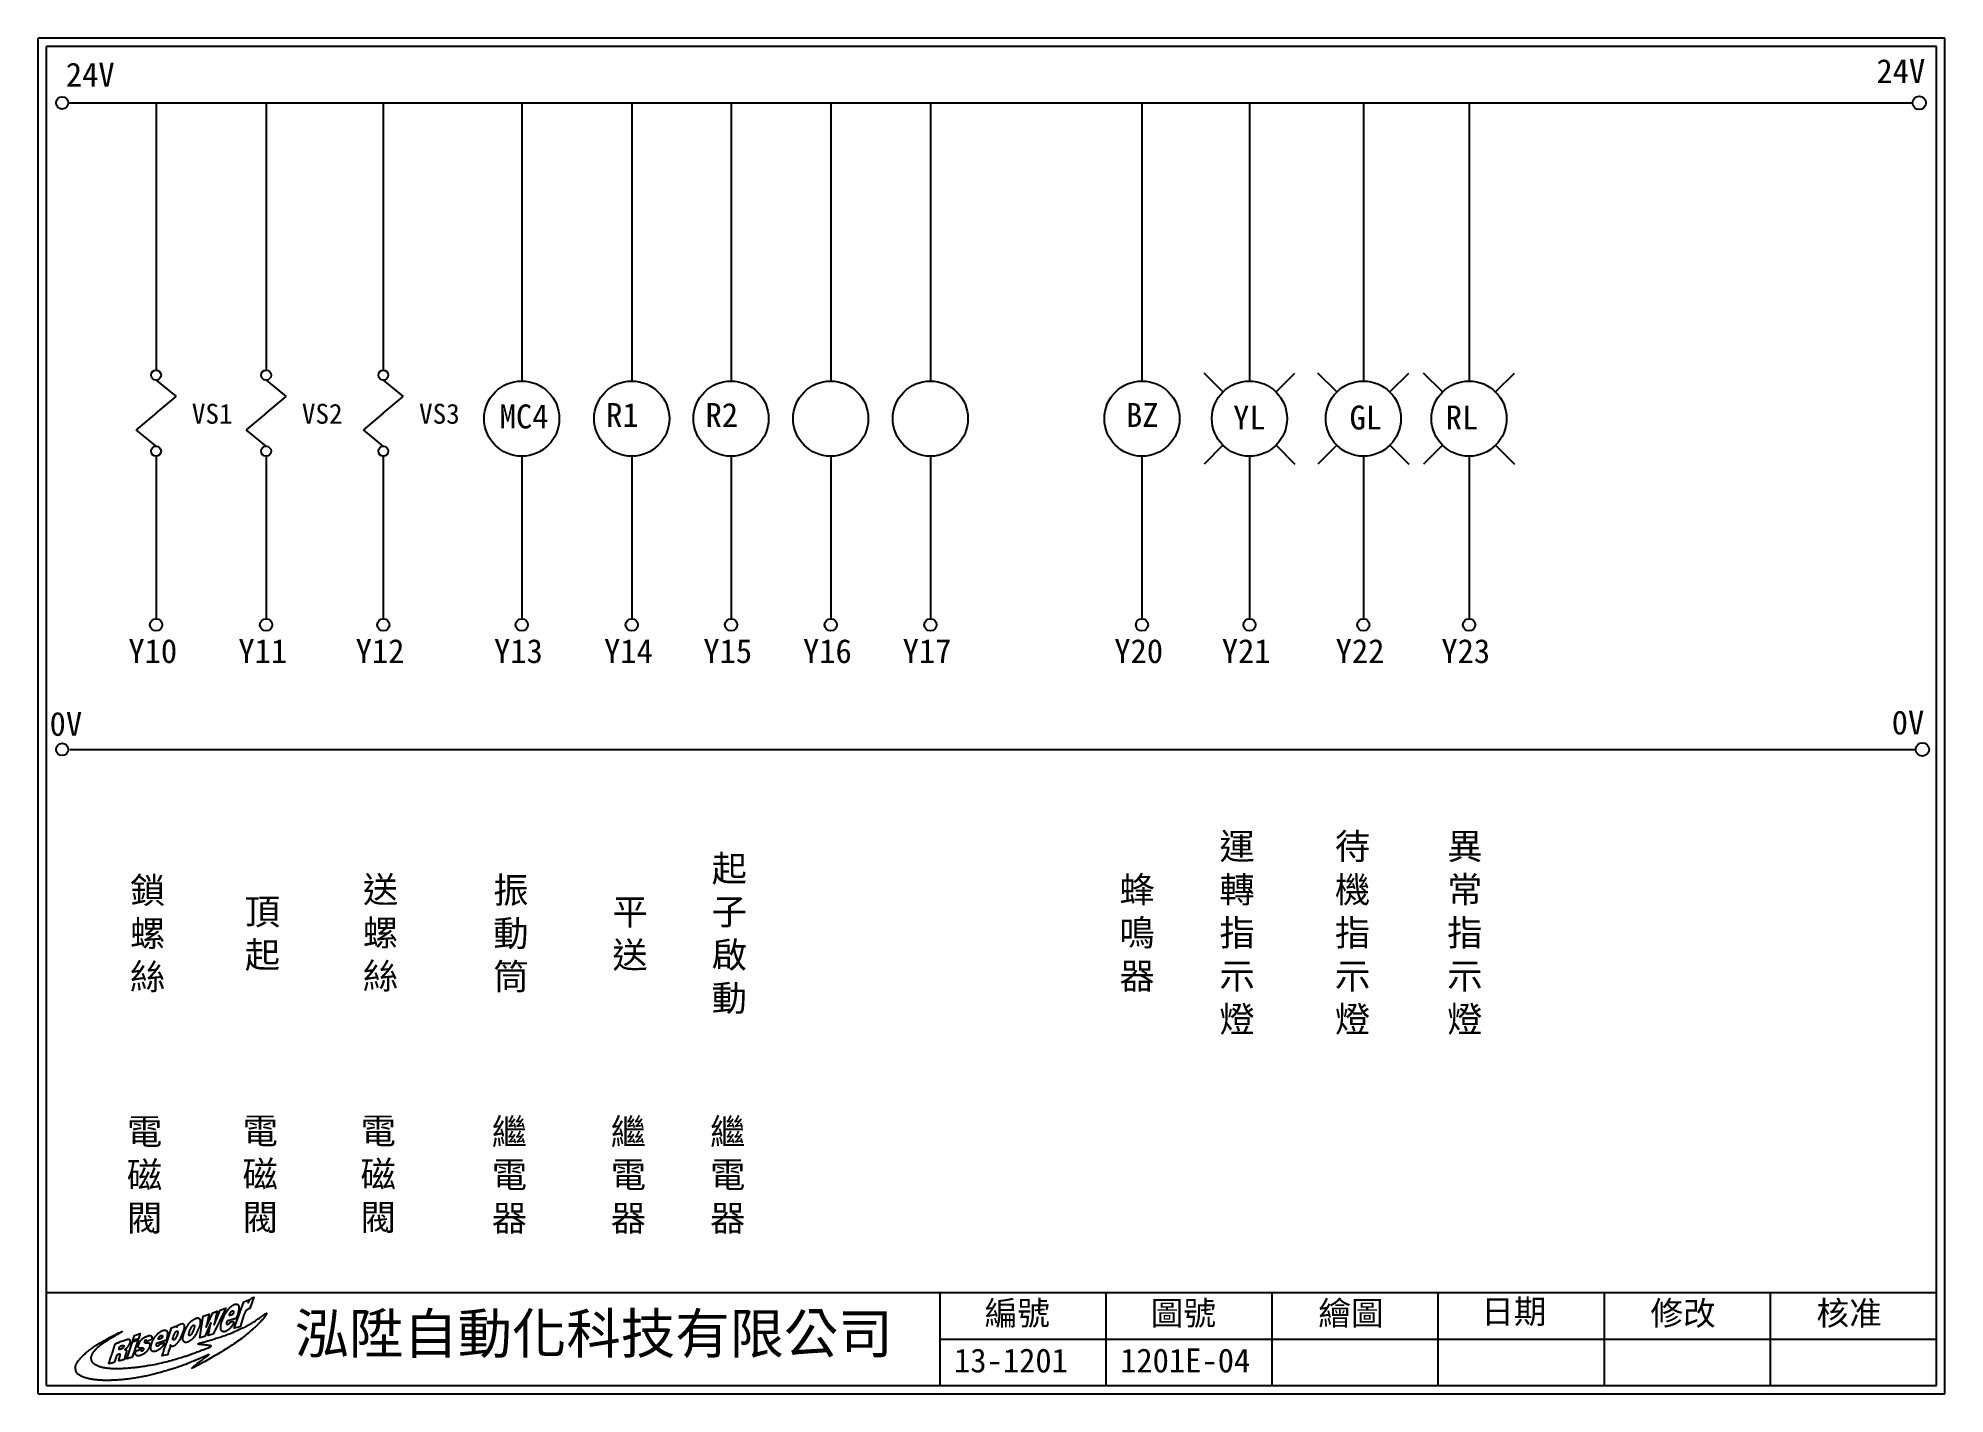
# Model space of a CAD drawing. Extents: x 889 to 1176, y 251 to 455.
import ezdxf

# ---------------------------------------------------------------- set-up
doc = ezdxf.new("R2010")
doc.units = 0
doc.layers.get('0').update_dxf_attribs({"linetype": 'CONTINUOUS'})
for name, color, linetype in [('圖框層', 7, 'CONTINUOUS'), ('標尺寸層', 3, 'CONTINUOUS'), ('輪廓線層', 7, 'CONTINUOUS')]:
    doc.layers.add(name, color=color, linetype=linetype)
doc.styles.add('CNS', font='romanc.shx', dxfattribs={"bigfont": 'chineset.shx'})
doc.styles.add('STSL', font='KAIU.TTF')

msp = doc.modelspace()

# ---------------------------------------------------------------- texts
at = {"layer": '圖框層', "color": 4, "style": 'STSL'}
for s, height, p in [('24V', 3.6, (893.24, 447.88)), ('24V', 3.6, (1165.77, 448.41)), ('VS1', 3, (912.21, 397.15)), ('VS2', 3, (928.77, 397.15)), ('VS3', 3, (946.41, 397.15)), ('MC4', 3.6, (958.54, 396.45)), ('R1', 3.6, (974.57, 396.67)), ('R2', 3.6, (989.53, 396.67)), ('BZ', 3.6, (1052.82, 396.67)), ('YL', 3.6, (1068.94, 396.29)), ('GL', 3.6, (1086.46, 396.29)), ('RL', 3.6, (1100.94, 396.29)), ('Y10', 3.6, (902.65, 361.15)), ('Y11', 3.6, (919.21, 361.15)), ('Y12', 3.6, (936.86, 361.15)), ('Y13', 3.6, (957.69, 361.15)), ('Y14', 3.6, (974.25, 361.15)), ('Y15', 3.6, (989.2, 361.15)), ('Y16', 3.6, (1004.2, 361.15)), ('Y17', 3.6, (1019.2, 361.15)), ('Y20', 3.6, (1051.05, 361.15)), ('Y21', 3.6, (1067.23, 361.15)), ('Y22', 3.6, (1084.37, 361.15)), ('Y23', 3.6, (1100.28, 361.15)), ('0V', 3.6, (890.8, 350.2)), ('0V', 3.6, (1168.07, 350.4)), ('泓陞自動化科技有限公司', 6, (927.67, 257.27)), ('編號', 3.6, (1031.54, 261.53)), ('圖號', 3.6, (1056.54, 261.53)), ('繪圖', 3.6, (1081.76, 261.53)), ('日期', 3.6, (1106.29, 261.78)), ('修改', 3.6, (1131.76, 261.53)), ('核准', 3.6, (1156.76, 261.53)), ('13-1201', 3.6, (1026.93, 254.42)), ('1201E-04', 3.6, (1051.93, 254.42))]:
    msp.add_text(s, height=height, dxfattribs=at).set_placement(p)
at = {"layer": '標尺寸層', "color": 7, "char_height": 3.9, "attachment_point": 5, "style": 'CNS'}
for s, insert, width in [('{\\fDFKai-SB|b0|i0|c136|p65;運轉指示燈}', (1069.54, 320.36), 2.8481), ('{\\fDFKai-SB|b0|i0|c136|p65;待機指示燈}', (1086.92, 320.36), 2.8481), ('{\\fDFKai-SB|b0|i0|c136|p65;異常指示燈}', (1103.82, 320.36), 2.8481), ('{\\fDFKai-SB|b0|i0|c136|p65;起子啟動}', (993.11, 320.26), 2.8481), ('{\\fDFKai-SB|b0|i0|c136|p65;鎖螺絲}', (905.56, 320.26), 2.8481), ('{\\fDFKai-SB|b0|i0|c136|p65;送螺絲}', (940.61, 320.36), 2.8481), ('{\\fDFKai-SB|b0|i0|c136|p65;振動筒}', (960.24, 320.26), 2.8481), ('{\\fDFKai-SB|b0|i0|c136|p65;蜂鳴器}', (1054.49, 320.36), 2.8481), ('{\\fDFKai-SB|b0|i0|c136|p65;頂起}', (922.83, 320.26), 2.8481), ('{\\fDFKai-SB|b0|i0|c136|p65;平送}', (978.16, 320.26), 2.8481), ('{\\fDFKai-SB|b0|i0|c136|p65;電磁閥}', (905.09, 283.94), 8.6627), ('{\\fDFKai-SB|b0|i0|c136|p65;電磁閥}', (922.5, 284.04), 8.6627), ('{\\fDFKai-SB|b0|i0|c136|p65;電磁閥}', (940.26, 284.04), 8.6627), ('{\\fDFKai-SB|b0|i0|c136|p65;繼電器}', (960.01, 283.94), 8.6627), ('{\\fDFKai-SB|b0|i0|c136|p65;繼電器}', (977.92, 283.94), 8.6627), ('{\\fDFKai-SB|b0|i0|c136|p65;繼電器}', (992.87, 283.94), 8.6627)]:
    msp.add_mtext(s, dxfattribs=dict(at, insert=insert, width=width))

# ---------------------------------------------------------------- linework, layer by layer
for p, q in [((1067.39, 401.93), (1064.57, 404.76)), ((1075.4, 401.93), (1078.23, 404.76)), ((1084.53, 401.93), (1081.7, 404.76)), ((1092.54, 401.93), (1095.37, 404.76)), ((1100.44, 401.93), (1097.61, 404.76)), ((1108.45, 401.93), (1111.28, 404.76)), ((1067.39, 393.92), (1064.57, 391.09)), ((1075.4, 393.92), (1078.23, 391.09)), ((1084.53, 393.92), (1081.7, 391.09)), ((1092.54, 393.92), (1095.37, 391.09)), ((1100.44, 393.92), (1097.61, 391.09)), ((1108.45, 393.92), (1111.28, 391.09))]:
    msp.add_line(p, q)
for centre in [(1172.21, 445.42), (1172.69, 348.15)]:
    msp.add_circle(centre, 1)
at = {"layer": '圖框層', "color": 7}
for p, q in [((1176.07, 455.16), (889.07, 455.16)), ((889.07, 251.2), (889.07, 455.16)), ((1174.82, 453.91), (890.32, 453.91)), ((890.32, 252.44), (890.32, 453.91)), ((1174.82, 252.44), (1174.82, 453.91)), ((1176.07, 251.2), (1176.07, 455.16)), ((890.32, 266.44), (1174.82, 266.44)), ((1024.82, 252.44), (1024.82, 266.44)), ((1049.82, 252.44), (1049.82, 266.44)), ((1074.82, 252.44), (1074.82, 266.44)), ((1099.82, 252.44), (1099.82, 266.44)), ((1124.82, 252.44), (1124.82, 266.44)), ((1149.82, 252.44), (1149.82, 266.44)), ((1024.82, 259.44), (1174.82, 259.44)), ((889.07, 251.2), (1176.07, 251.2)), ((890.32, 252.44), (1174.82, 252.44))]:
    msp.add_line(p, q, dxfattribs=at)
at = {"layer": '標尺寸層', "color": 7}
for p, q in [((893.61, 445.42), (1171.21, 445.42)), ((906.82, 445.42), (906.82, 405.22)), ((923.38, 445.42), (923.38, 405.22)), ((941.03, 445.42), (941.03, 405.22)), ((961.86, 445.42), (961.86, 403.59)), ((978.42, 445.42), (978.42, 403.59)), ((993.37, 445.42), (993.37, 403.59)), ((1008.37, 445.42), (1008.37, 403.59)), ((1023.37, 445.42), (1023.37, 403.59)), ((1055.22, 445.42), (1055.22, 403.59)), ((1071.4, 445.42), (1071.4, 403.59)), ((1088.54, 445.42), (1088.54, 403.59)), ((1104.45, 445.42), (1104.45, 403.59)), ((906.82, 403.72), (909.83, 401.23)), ((923.38, 403.72), (926.39, 401.23)), ((941.03, 403.72), (944.03, 401.23)), ((906.82, 398.74), (909.83, 401.23)), ((923.38, 398.74), (926.39, 401.23)), ((941.03, 398.74), (944.03, 401.23)), ((906.82, 398.74), (903.82, 396.25)), ((906.82, 393.76), (903.82, 396.25)), ((923.38, 398.74), (920.38, 396.25)), ((923.38, 393.76), (920.38, 396.25)), ((941.03, 398.74), (938.02, 396.25)), ((941.03, 393.76), (938.02, 396.25)), ((906.82, 392.26), (906.82, 367.81)), ((923.38, 392.26), (923.38, 367.81)), ((941.03, 392.26), (941.03, 367.81)), ((961.86, 392.26), (961.86, 367.81)), ((978.42, 392.26), (978.42, 367.81)), ((993.37, 392.26), (993.37, 367.81)), ((1008.37, 392.26), (1008.37, 367.81)), ((1023.37, 392.26), (1023.37, 367.81)), ((1055.22, 392.26), (1055.22, 367.81)), ((1071.4, 392.26), (1071.4, 367.81)), ((1088.54, 392.26), (1088.54, 367.81)), ((1104.45, 392.26), (1104.45, 367.81)), ((893.82, 348.15), (1171.69, 348.15))]:
    msp.add_line(p, q, dxfattribs=at)
for centre, radius in [((892.69, 445.42), 0.92), ((906.82, 404.47), 0.751), ((923.38, 404.47), 0.751), ((941.03, 404.47), 0.751), ((961.86, 397.92), 5.66), ((978.42, 397.92), 5.66), ((993.37, 397.92), 5.66), ((1008.37, 397.92), 5.66), ((1023.37, 397.92), 5.66), ((1055.22, 397.92), 5.66), ((1071.4, 397.92), 5.66), ((1088.54, 397.92), 5.66), ((1104.45, 397.92), 5.66), ((906.82, 393.01), 0.751), ((923.38, 393.01), 0.751), ((941.03, 393.01), 0.751), ((906.82, 366.89), 0.92), ((923.38, 366.89), 0.92), ((941.03, 366.89), 0.92), ((961.86, 366.89), 0.92), ((978.42, 366.89), 0.92), ((993.37, 366.89), 0.92), ((1008.37, 366.89), 0.92), ((1023.37, 366.89), 0.92), ((1055.22, 366.89), 0.92), ((1071.4, 366.89), 0.92), ((1088.54, 366.89), 0.92), ((1104.45, 366.89), 0.92), ((892.69, 348.15), 0.92)]:
    msp.add_circle(centre, radius, dxfattribs=at)
at = {"layer": '輪廓線層', "color": 116}
for points in [[(914.18, 259.81), (913.4, 259.64), (913.93, 262.87), (914.79, 263.18), (914.34, 261.25), (915.37, 263.4), (916.03, 263.61), (915.55, 261.59), (916.49, 263.77), (917.31, 264.07), (915.42, 260.15), (914.64, 259.96), (915.09, 261.86)], [(919.02, 262.93), (919, 262.88), (918.99, 262.83), (918.98, 262.79), (918.96, 262.75), (918.95, 262.72), (918.94, 262.68), (918.93, 262.65), (918.91, 262.63), (918.9, 262.6), (918.89, 262.58), (918.88, 262.56), (918.86, 262.55), (918.85, 262.54), (918.83, 262.52), (918.81, 262.51), (918.79, 262.51), (918.77, 262.5), (918.74, 262.49), (918.71, 262.48), (918.67, 262.47), (918.63, 262.46), (918.59, 262.46), (918.54, 262.44), (918.49, 262.43), (918.43, 262.42), (918.37, 262.4), (918.3, 262.38), (918.24, 262.36), (918.17, 262.34), (918.1, 262.32), (918.04, 262.3), (917.98, 262.28), (917.92, 262.27), (917.87, 262.25), (917.82, 262.24), (917.77, 262.22), (917.73, 262.21), (917.69, 262.2), (917.66, 262.19), (917.63, 262.18), (917.6, 262.17), (917.58, 262.16), (917.56, 262.15), (917.55, 262.14), (917.53, 262.13), (917.52, 262.11), (917.51, 262.1), (917.5, 262.08), (917.49, 262.06), (917.48, 262.04), (917.47, 262.02), (917.46, 262), (917.45, 261.97), (917.44, 261.95), (917.44, 261.92), (917.43, 261.9), (917.43, 261.87), (917.42, 261.85), (917.42, 261.83), (917.42, 261.81), (917.42, 261.79), (917.42, 261.77), (917.43, 261.75), (917.43, 261.74), (917.43, 261.72), (917.44, 261.71), (917.45, 261.7), (917.46, 261.68), (917.47, 261.67), (917.48, 261.66), (917.49, 261.66), (917.5, 261.65), (917.52, 261.65), (917.53, 261.64), (917.55, 261.64), (917.57, 261.64), (917.59, 261.64), (917.61, 261.65), (917.63, 261.65), (917.65, 261.66), (917.67, 261.67), (917.69, 261.67), (917.71, 261.68), (917.72, 261.69), (917.74, 261.71), (917.76, 261.72), (917.78, 261.74), (917.8, 261.75), (917.82, 261.77), (917.84, 261.79), (917.86, 261.81), (917.88, 261.82), (917.89, 261.84), (917.91, 261.86), (917.92, 261.88), (917.94, 261.9), (917.95, 261.92), (917.96, 261.93), (917.98, 261.95), (917.99, 261.97), (918.01, 261.98), (918.04, 262), (918.08, 262.02), (918.12, 262.03), (918.17, 262.05), (918.23, 262.06), (918.3, 262.07), (918.36, 262.08), (918.41, 262.07), (918.46, 262.06), (918.5, 262.03), (918.52, 261.99), (918.52, 261.93), (918.5, 261.86), (918.47, 261.78), (918.42, 261.69), (918.37, 261.6), (918.31, 261.5), (918.24, 261.41), (918.18, 261.32), (918.11, 261.24), (918.05, 261.16), (917.99, 261.1), (917.93, 261.04), (917.88, 260.99), (917.83, 260.94), (917.78, 260.9), (917.73, 260.86), (917.69, 260.82), (917.65, 260.79), (917.61, 260.77), (917.57, 260.75), (917.54, 260.72), (917.5, 260.71), (917.47, 260.69), (917.44, 260.67), (917.41, 260.66), (917.38, 260.64), (917.36, 260.63), (917.33, 260.62), (917.3, 260.6), (917.28, 260.59), (917.25, 260.58), (917.23, 260.58), (917.21, 260.57), (917.18, 260.56), (917.16, 260.56), (917.14, 260.55), (917.11, 260.55), (917.09, 260.55), (917.06, 260.54), (917.04, 260.54), (917.01, 260.55), (916.98, 260.55), (916.95, 260.55), (916.92, 260.56), (916.89, 260.56), (916.86, 260.57), (916.83, 260.58), (916.8, 260.59), (916.78, 260.6), (916.76, 260.61), (916.74, 260.63), (916.72, 260.64), (916.7, 260.66), (916.68, 260.68), (916.67, 260.7), (916.66, 260.73), (916.64, 260.76), (916.63, 260.79), (916.62, 260.82), (916.6, 260.86), (916.59, 260.9), (916.58, 260.94), (916.58, 260.98), (916.57, 261.02), (916.56, 261.06), (916.56, 261.1), (916.56, 261.15), (916.56, 261.2), (916.56, 261.24), (916.56, 261.29), (916.56, 261.34), (916.57, 261.39), (916.57, 261.45), (916.58, 261.5), (916.59, 261.56), (916.61, 261.62), (916.62, 261.69), (916.64, 261.76), (916.66, 261.83), (916.68, 261.91), (916.71, 261.99), (916.74, 262.07), (916.77, 262.16), (916.8, 262.26), (916.84, 262.35), (916.87, 262.45), (916.91, 262.55), (916.95, 262.65), (917, 262.74), (917.04, 262.84), (917.09, 262.94), (917.14, 263.04), (917.19, 263.13), (917.24, 263.23), (917.3, 263.32), (917.35, 263.41), (917.41, 263.5), (917.47, 263.59), (917.53, 263.67), (917.59, 263.76), (917.65, 263.83), (917.71, 263.9), (917.76, 263.97), (917.81, 264.03), (917.86, 264.09), (917.9, 264.14), (917.94, 264.18), (917.98, 264.22), (918.02, 264.26), (918.05, 264.29), (918.09, 264.32), (918.13, 264.35), (918.17, 264.38), (918.21, 264.41), (918.25, 264.44), (918.29, 264.47), (918.33, 264.5), (918.37, 264.52), (918.41, 264.55), (918.45, 264.57), (918.49, 264.59), (918.53, 264.61), (918.57, 264.63), (918.61, 264.65), (918.64, 264.66), (918.68, 264.68), (918.71, 264.69), (918.74, 264.7), (918.77, 264.7), (918.81, 264.71), (918.84, 264.71), (918.87, 264.71), (918.89, 264.71), (918.92, 264.71), (918.95, 264.71), (918.97, 264.71), (919, 264.7), (919.02, 264.7), (919.04, 264.69), (919.06, 264.68), (919.08, 264.67), (919.1, 264.66), (919.12, 264.65), (919.14, 264.63), (919.16, 264.61), (919.17, 264.6), (919.19, 264.58), (919.2, 264.55), (919.22, 264.53), (919.23, 264.5), (919.24, 264.48), (919.25, 264.45), (919.26, 264.42), (919.27, 264.39), (919.27, 264.36), (919.28, 264.32), (919.28, 264.29), (919.28, 264.25), (919.28, 264.21), (919.28, 264.17), (919.28, 264.12), (919.28, 264.08), (919.28, 264.03), (919.28, 263.98), (919.27, 263.94), (919.27, 263.89), (919.26, 263.84), (919.25, 263.79), (919.25, 263.73), (919.24, 263.68), (919.22, 263.63), (919.21, 263.58), (919.2, 263.53), (919.19, 263.48), (919.17, 263.43), (919.16, 263.37), (919.14, 263.32), (919.12, 263.26), (919.11, 263.2), (919.09, 263.14), (919.07, 263.09), (919.05, 263.03), (919.04, 262.98)], [(920.23, 263.5), (920.04, 263.06), (919.89, 262.6), (919.46, 261.3), (918.6, 261.07), (920.01, 265.06), (920.8, 265.35), (920.67, 264.9), (920.92, 265.33), (921.21, 265.59), (921.53, 265.72), (920.94, 264.03), (920.81, 263.98), (920.65, 263.95), (920.45, 263.81)], [(910.4, 259.33), (910.13, 258.95), (909.82, 258.64), (909.59, 258.43), (909.47, 258.36), (909.29, 258.31), (909.17, 258.35), (909.04, 258.4), (909.03, 258.52), (909.01, 258.58), (908.96, 258.43), (908.93, 258.24), (908.83, 257.98), (908.71, 257.63), (908.63, 257.32), (908.57, 257.18), (908.52, 257.08), (908.21, 257.01), (907.73, 256.91), (907.84, 257.23), (907.98, 257.62), (908.01, 257.75), (908.15, 258.15), (908.33, 258.65), (908.47, 259.09), (908.73, 259.81), (908.95, 260.48), (909.17, 261.12), (909.93, 261.43), (909.93, 261.23), (910.07, 261.42), (910.35, 261.63), (910.62, 261.75), (910.83, 261.76), (910.94, 261.69), (911.03, 261.58), (911.04, 261.36), (911.03, 261.08), (911, 260.86), (910.91, 260.6), (910.81, 260.33), (910.72, 260.09), (910.57, 259.72)], [(911.32, 258.92), (911.29, 258.92), (911.26, 258.93), (911.23, 258.94), (911.2, 258.94), (911.17, 258.95), (911.15, 258.97), (911.12, 258.98), (911.1, 258.99), (911.08, 259.01), (911.05, 259.02), (911.03, 259.04), (911.01, 259.06), (910.99, 259.08), (910.97, 259.1), (910.95, 259.12), (910.94, 259.14), (910.92, 259.16), (910.91, 259.19), (910.9, 259.21), (910.89, 259.24), (910.88, 259.26), (910.87, 259.29), (910.87, 259.32), (910.86, 259.35), (910.86, 259.38), (910.85, 259.41), (910.85, 259.44), (910.85, 259.48), (910.85, 259.51), (910.85, 259.54), (910.85, 259.58), (910.85, 259.62), (910.86, 259.65), (910.86, 259.69), (910.87, 259.73), (910.88, 259.77), (910.89, 259.81), (910.89, 259.85), (910.9, 259.89), (910.91, 259.93), (910.92, 259.97), (910.94, 260.01), (910.95, 260.05), (910.96, 260.1), (910.97, 260.14), (910.98, 260.18), (910.99, 260.22), (911.01, 260.26), (911.02, 260.29), (911.03, 260.33), (911.05, 260.36), (911.06, 260.4), (911.08, 260.43), (911.09, 260.47), (911.11, 260.51), (911.13, 260.56), (911.14, 260.6), (911.16, 260.65), (911.19, 260.71), (911.21, 260.76), (911.23, 260.82), (911.26, 260.89), (911.29, 260.95), (911.32, 261.02), (911.36, 261.1), (911.4, 261.17), (911.44, 261.25), (911.49, 261.32), (911.53, 261.4), (911.58, 261.48), (911.63, 261.55), (911.68, 261.62), (911.72, 261.69), (911.77, 261.76), (911.82, 261.82), (911.87, 261.87), (911.91, 261.93), (911.96, 261.98), (912.01, 262.03), (912.05, 262.07), (912.09, 262.11), (912.13, 262.15), (912.18, 262.18), (912.22, 262.21), (912.26, 262.24), (912.3, 262.27), (912.34, 262.3), (912.38, 262.32), (912.42, 262.35), (912.46, 262.37), (912.5, 262.39), (912.54, 262.41), (912.58, 262.43), (912.62, 262.45), (912.65, 262.47), (912.69, 262.49), (912.72, 262.5), (912.74, 262.51), (912.77, 262.53), (912.79, 262.54), (912.81, 262.55), (912.83, 262.56), (912.86, 262.57), (912.88, 262.57), (912.9, 262.58), (912.93, 262.59), (912.96, 262.59), (912.98, 262.6), (913.01, 262.6), (913.04, 262.61), (913.07, 262.61), (913.1, 262.61), (913.12, 262.61), (913.15, 262.61), (913.17, 262.6), (913.2, 262.6), (913.22, 262.59), (913.25, 262.58), (913.27, 262.56), (913.29, 262.55), (913.31, 262.53), (913.34, 262.51), (913.36, 262.49), (913.38, 262.46), (913.4, 262.43), (913.42, 262.4), (913.43, 262.37), (913.45, 262.33), (913.46, 262.29), (913.47, 262.25), (913.47, 262.2), (913.48, 262.15), (913.48, 262.1), (913.48, 262.05), (913.48, 262), (913.48, 261.94), (913.48, 261.88), (913.47, 261.82), (913.47, 261.76), (913.46, 261.7), (913.45, 261.64), (913.43, 261.58), (913.42, 261.52), (913.4, 261.46), (913.38, 261.4), (913.36, 261.34), (913.34, 261.29), (913.32, 261.24), (913.29, 261.18), (913.27, 261.13), (913.24, 261.08), (913.22, 261.02), (913.19, 260.97), (913.17, 260.92), (913.14, 260.86), (913.12, 260.81), (913.09, 260.75), (913.07, 260.69), (913.04, 260.63), (913.01, 260.57), (912.98, 260.51), (912.95, 260.44), (912.92, 260.37), (912.89, 260.3), (912.85, 260.23), (912.82, 260.16), (912.78, 260.09), (912.73, 260.02), (912.69, 259.94), (912.64, 259.87), (912.59, 259.8), (912.54, 259.73), (912.48, 259.66), (912.43, 259.6), (912.37, 259.54), (912.31, 259.48), (912.26, 259.43), (912.2, 259.38), (912.15, 259.34), (912.1, 259.3), (912.05, 259.26), (912, 259.23), (911.95, 259.2), (911.9, 259.17), (911.86, 259.14), (911.82, 259.11), (911.78, 259.09), (911.75, 259.07), (911.71, 259.04), (911.68, 259.02), (911.64, 259.01), (911.61, 258.99), (911.57, 258.97), (911.53, 258.96), (911.5, 258.95), (911.46, 258.94), (911.43, 258.93), (911.39, 258.93), (911.35, 258.92)], [(912.03, 260.99), (912.05, 261.03), (912.07, 261.06), (912.09, 261.1), (912.11, 261.14), (912.13, 261.18), (912.15, 261.21), (912.17, 261.25), (912.19, 261.29), (912.22, 261.32), (912.24, 261.35), (912.26, 261.38), (912.28, 261.4), (912.31, 261.43), (912.33, 261.45), (912.35, 261.47), (912.38, 261.49), (912.4, 261.5), (912.43, 261.51), (912.45, 261.51), (912.47, 261.52), (912.49, 261.52), (912.51, 261.52), (912.53, 261.52), (912.55, 261.51), (912.56, 261.5), (912.57, 261.49), (912.58, 261.48), (912.59, 261.47), (912.6, 261.45), (912.6, 261.44), (912.61, 261.42), (912.61, 261.4), (912.61, 261.38), (912.61, 261.35), (912.61, 261.33), (912.6, 261.31), (912.6, 261.28), (912.59, 261.25), (912.59, 261.22), (912.58, 261.19), (912.57, 261.16), (912.56, 261.13), (912.55, 261.1), (912.54, 261.07), (912.53, 261.03), (912.52, 261), (912.51, 260.97), (912.49, 260.94), (912.48, 260.9), (912.47, 260.87), (912.46, 260.84), (912.45, 260.81), (912.44, 260.77), (912.43, 260.74), (912.42, 260.71), (912.41, 260.68), (912.4, 260.65), (912.38, 260.61), (912.37, 260.58), (912.36, 260.55), (912.34, 260.52), (912.33, 260.49), (912.31, 260.46), (912.3, 260.43), (912.28, 260.4), (912.27, 260.38), (912.26, 260.35), (912.24, 260.32), (912.23, 260.3), (912.22, 260.28), (912.2, 260.25), (912.19, 260.23), (912.17, 260.21), (912.16, 260.19), (912.15, 260.17), (912.13, 260.15), (912.12, 260.14), (912.11, 260.12), (912.09, 260.1), (912.08, 260.09), (912.06, 260.07), (912.04, 260.06), (912.03, 260.04), (912.01, 260.03), (912, 260.01), (911.98, 260), (911.96, 259.99), (911.94, 259.98), (911.93, 259.97), (911.91, 259.97), (911.89, 259.96), (911.87, 259.96), (911.86, 259.96), (911.84, 259.96), (911.83, 259.96), (911.81, 259.97), (911.8, 259.97), (911.79, 259.98), (911.78, 259.99), (911.77, 260), (911.76, 260.01), (911.76, 260.03), (911.75, 260.04), (911.74, 260.06), (911.74, 260.08), (911.74, 260.09), (911.74, 260.11), (911.73, 260.13), (911.74, 260.15), (911.74, 260.18), (911.74, 260.2), (911.75, 260.23), (911.76, 260.26), (911.77, 260.29), (911.78, 260.32), (911.79, 260.36), (911.8, 260.39), (911.82, 260.42), (911.83, 260.46), (911.84, 260.49), (911.84, 260.52), (911.85, 260.55), (911.85, 260.58), (911.86, 260.61), (911.86, 260.64), (911.87, 260.66), (911.88, 260.69), (911.89, 260.72), (911.9, 260.75), (911.91, 260.78), (911.93, 260.82), (911.95, 260.85), (911.97, 260.88), (911.99, 260.92), (912.01, 260.95)], [(918.35, 263.14), (918.33, 263.13), (918.31, 263.12), (918.28, 263.11), (918.26, 263.1), (918.23, 263.09), (918.21, 263.08), (918.18, 263.07), (918.15, 263.06), (918.13, 263.05), (918.1, 263.04), (918.08, 263.04), (918.05, 263.03), (918.03, 263.02), (918.01, 263.01), (917.99, 263.01), (917.96, 263), (917.94, 263), (917.92, 262.99), (917.9, 262.99), (917.89, 263), (917.87, 263), (917.86, 263.01), (917.85, 263.02), (917.84, 263.03), (917.84, 263.05), (917.85, 263.07), (917.85, 263.09), (917.86, 263.12), (917.87, 263.14), (917.88, 263.17), (917.9, 263.2), (917.91, 263.23), (917.93, 263.26), (917.94, 263.29), (917.96, 263.32), (917.97, 263.35), (917.99, 263.38), (918.01, 263.41), (918.03, 263.43), (918.05, 263.46), (918.07, 263.49), (918.09, 263.51), (918.11, 263.53), (918.14, 263.56), (918.16, 263.58), (918.18, 263.59), (918.2, 263.61), (918.22, 263.63), (918.25, 263.64), (918.27, 263.65), (918.29, 263.65), (918.3, 263.66), (918.32, 263.66), (918.34, 263.67), (918.36, 263.67), (918.37, 263.67), (918.39, 263.66), (918.4, 263.66), (918.41, 263.66), (918.42, 263.65), (918.43, 263.64), (918.44, 263.64), (918.45, 263.63), (918.46, 263.62), (918.46, 263.61), (918.47, 263.6), (918.47, 263.59), (918.47, 263.57), (918.47, 263.56), (918.47, 263.54), (918.47, 263.52), (918.47, 263.5), (918.47, 263.47), (918.47, 263.44), (918.47, 263.42), (918.46, 263.39), (918.46, 263.36), (918.45, 263.33), (918.45, 263.3), (918.44, 263.27), (918.44, 263.25), (918.43, 263.23), (918.42, 263.21), (918.41, 263.2), (918.4, 263.18), (918.38, 263.17), (918.37, 263.16)], [(902.31, 257.78), (902.33, 257.77), (902.34, 257.75), (902.35, 257.73), (902.35, 257.71), (902.36, 257.69), (902.36, 257.66), (902.36, 257.63), (902.36, 257.6), (902.35, 257.57), (902.35, 257.53), (902.35, 257.5), (902.34, 257.46), (902.33, 257.42), (902.32, 257.38), (902.31, 257.34), (902.3, 257.3), (902.29, 257.26), (902.28, 257.22), (902.27, 257.18), (902.26, 257.14), (902.24, 257.1), (902.23, 257.06), (902.22, 257.02), (902.21, 256.99), (902.19, 256.96), (902.18, 256.92), (902.17, 256.89), (902.16, 256.86), (902.15, 256.83), (902.15, 256.81), (902.14, 256.78), (902.13, 256.76), (902.13, 256.73), (902.12, 256.71), (902.12, 256.68), (902.12, 256.66), (902.12, 256.64), (902.12, 256.61), (902.12, 256.59), (902.11, 256.57), (902.11, 256.55), (902.11, 256.53), (902.11, 256.52), (902.11, 256.5), (902.11, 256.48), (902.1, 256.47), (902.1, 256.46), (902.1, 256.44), (902.1, 256.43), (902.1, 256.42), (902.09, 256.42), (902.09, 256.41), (902.09, 256.4), (902.08, 256.39), (902.07, 256.38), (902.06, 256.38), (902.04, 256.37), (902.02, 256.36), (902, 256.35), (901.98, 256.34), (901.95, 256.33), (901.92, 256.32), (901.89, 256.31), (901.86, 256.3), (901.83, 256.3), (901.8, 256.29), (901.77, 256.28), (901.73, 256.26), (901.7, 256.25), (901.66, 256.24), (901.63, 256.23), (901.59, 256.22), (901.56, 256.21), (901.52, 256.2), (901.49, 256.19), (901.45, 256.19), (901.42, 256.18), (901.39, 256.17), (901.37, 256.16), (901.34, 256.16), (901.32, 256.15), (901.3, 256.15), (901.28, 256.14), (901.27, 256.14), (901.26, 256.15), (901.25, 256.15), (901.24, 256.16), (901.24, 256.17), (901.23, 256.19), (901.23, 256.2), (901.23, 256.23), (901.24, 256.25), (901.24, 256.27), (901.24, 256.3), (901.25, 256.32), (901.25, 256.35), (901.26, 256.38), (901.26, 256.4), (901.26, 256.43), (901.27, 256.45), (901.27, 256.48), (901.28, 256.51), (901.29, 256.53), (901.29, 256.56), (901.3, 256.58), (901.31, 256.61), (901.32, 256.64), (901.33, 256.67), (901.34, 256.69), (901.35, 256.72), (901.36, 256.75), (901.36, 256.78), (901.37, 256.81), (901.38, 256.83), (901.39, 256.86), (901.39, 256.89), (901.4, 256.91), (901.4, 256.94), (901.41, 256.96), (901.41, 256.99), (901.42, 257.01), (901.42, 257.03), (901.43, 257.04), (901.43, 257.06), (901.43, 257.08), (901.43, 257.09), (901.44, 257.1), (901.43, 257.11), (901.43, 257.12), (901.43, 257.13), (901.42, 257.14), (901.42, 257.14), (901.41, 257.15), (901.4, 257.15), (901.39, 257.16), (901.38, 257.16), (901.37, 257.16), (901.36, 257.16), (901.35, 257.16), (901.34, 257.16), (901.33, 257.17), (901.31, 257.16), (901.3, 257.16), (901.29, 257.16), (901.27, 257.16), (901.25, 257.16), (901.24, 257.16), (901.22, 257.15), (901.21, 257.15), (901.19, 257.15), (901.17, 257.14), (901.15, 257.14), (901.13, 257.13), (901.11, 257.12), (901.09, 257.12), (901.07, 257.11), (901.05, 257.1), (901.03, 257.09), (901.01, 257.08), (900.99, 257.07), (900.98, 257.06), (900.96, 257.04), (900.95, 257.03), (900.93, 257.02), (900.92, 257), (900.91, 256.99), (900.9, 256.97), (900.89, 256.96), (900.88, 256.94), (900.88, 256.93), (900.87, 256.92), (900.86, 256.9), (900.86, 256.89), (900.86, 256.88), (900.85, 256.86), (900.85, 256.85), (900.85, 256.84), (900.84, 256.82), (900.84, 256.81), (900.83, 256.79), (900.83, 256.77), (900.82, 256.75), (900.82, 256.73), (900.81, 256.71), (900.8, 256.69), (900.79, 256.66), (900.78, 256.64), (900.77, 256.61), (900.76, 256.58), (900.75, 256.55), (900.75, 256.53), (900.74, 256.5), (900.73, 256.47), (900.72, 256.45), (900.71, 256.42), (900.7, 256.4), (900.69, 256.38), (900.69, 256.35), (900.68, 256.33), (900.67, 256.31), (900.66, 256.28), (900.65, 256.26), (900.65, 256.23), (900.64, 256.21), (900.63, 256.18), (900.62, 256.16), (900.62, 256.14), (900.61, 256.12), (900.61, 256.1), (900.6, 256.07), (900.6, 256.06), (900.59, 256.04), (900.58, 256.02), (900.57, 256), (900.56, 255.99), (900.55, 255.97), (900.53, 255.96), (900.51, 255.95), (900.49, 255.93), (900.46, 255.92), (900.43, 255.91), (900.4, 255.9), (900.37, 255.89), (900.33, 255.87), (900.28, 255.86), (900.24, 255.85), (900.19, 255.83), (900.14, 255.82), (900.09, 255.8), (900.05, 255.79), (900, 255.78), (899.95, 255.76), (899.91, 255.75), (899.87, 255.74), (899.84, 255.74), (899.81, 255.73), (899.78, 255.73), (899.76, 255.73), (899.74, 255.74), (899.73, 255.75), (899.72, 255.76), (899.72, 255.78), (899.72, 255.81), (899.73, 255.84), (899.74, 255.87), (899.75, 255.9), (899.76, 255.93), (899.77, 255.97), (899.79, 256.01), (899.8, 256.04), (899.81, 256.08), (899.82, 256.12), (899.84, 256.15), (899.85, 256.19), (899.86, 256.22), (899.87, 256.26), (899.88, 256.29), (899.89, 256.33), (899.9, 256.36), (899.91, 256.39), (899.92, 256.42), (899.93, 256.45), (899.94, 256.48), (899.95, 256.51), (899.96, 256.54), (899.97, 256.57), (899.98, 256.6), (899.99, 256.64), (900, 256.67), (900.01, 256.71), (900.02, 256.74), (900.04, 256.78), (900.05, 256.83), (900.07, 256.87), (900.09, 256.92), (900.11, 256.97), (900.13, 257.02), (900.15, 257.08), (900.16, 257.13), (900.18, 257.18), (900.2, 257.22), (900.22, 257.27), (900.23, 257.32), (900.25, 257.36), (900.26, 257.4), (900.27, 257.44), (900.29, 257.48), (900.3, 257.52), (900.31, 257.56), (900.33, 257.6), (900.34, 257.64), (900.35, 257.67), (900.36, 257.7), (900.37, 257.73), (900.38, 257.76), (900.39, 257.79), (900.4, 257.82), (900.4, 257.84), (900.41, 257.86), (900.42, 257.89), (900.42, 257.91), (900.43, 257.94), (900.44, 257.98), (900.46, 258.01), (900.47, 258.06), (900.49, 258.11), (900.5, 258.16), (900.52, 258.21), (900.54, 258.27), (900.56, 258.32), (900.58, 258.37), (900.59, 258.42), (900.61, 258.47), (900.62, 258.51), (900.64, 258.55), (900.65, 258.59), (900.66, 258.62), (900.67, 258.65), (900.68, 258.68), (900.69, 258.7), (900.7, 258.72), (900.71, 258.73), (900.74, 258.75), (900.77, 258.77), (900.81, 258.79), (900.87, 258.81), (900.95, 258.85), (901.05, 258.88), (901.18, 258.93), (901.33, 258.99), (901.49, 259.05), (901.66, 259.11), (901.83, 259.17), (901.99, 259.23), (902.14, 259.28), (902.27, 259.33), (902.38, 259.36), (902.47, 259.39), (902.53, 259.41), (902.58, 259.42), (902.62, 259.43), (902.65, 259.44), (902.67, 259.44), (902.69, 259.44), (902.7, 259.43), (902.72, 259.43), (902.74, 259.43), (902.75, 259.42), (902.76, 259.41), (902.78, 259.41), (902.79, 259.4), (902.81, 259.38), (902.82, 259.37), (902.83, 259.36), (902.84, 259.34), (902.85, 259.32), (902.87, 259.31), (902.87, 259.29), (902.88, 259.27), (902.89, 259.24), (902.9, 259.22), (902.9, 259.2), (902.9, 259.17), (902.9, 259.15), (902.9, 259.12), (902.9, 259.1), (902.9, 259.07), (902.9, 259.04), (902.89, 259.01), (902.89, 258.98), (902.88, 258.95), (902.88, 258.92), (902.87, 258.88), (902.86, 258.85), (902.85, 258.82), (902.83, 258.79), (902.82, 258.75), (902.81, 258.72), (902.79, 258.69), (902.77, 258.66), (902.75, 258.62), (902.74, 258.59), (902.72, 258.56), (902.7, 258.52), (902.67, 258.49), (902.65, 258.45), (902.63, 258.41), (902.61, 258.38), (902.58, 258.34), (902.56, 258.3), (902.53, 258.27), (902.51, 258.23), (902.49, 258.2), (902.46, 258.17), (902.44, 258.13), (902.42, 258.11), (902.39, 258.08), (902.37, 258.05), (902.35, 258.03), (902.33, 258.01), (902.31, 257.98), (902.28, 257.97), (902.26, 257.95), (902.24, 257.93), (902.22, 257.92), (902.21, 257.91), (902.19, 257.9), (902.18, 257.89), (902.17, 257.88), (902.16, 257.87), (902.15, 257.86), (902.15, 257.86), (902.14, 257.85), (902.15, 257.85), (902.15, 257.84), (902.16, 257.84), (902.18, 257.84), (902.2, 257.83), (902.21, 257.83), (902.24, 257.82), (902.26, 257.81), (902.28, 257.81), (902.3, 257.8)], [(901.67, 257.99), (901.64, 257.97), (901.62, 257.96), (901.59, 257.95), (901.57, 257.94), (901.54, 257.93), (901.51, 257.92), (901.49, 257.91), (901.46, 257.9), (901.43, 257.89), (901.41, 257.88), (901.38, 257.88), (901.36, 257.87), (901.34, 257.87), (901.32, 257.87), (901.3, 257.87), (901.29, 257.88), (901.28, 257.88), (901.27, 257.89), (901.27, 257.9), (901.26, 257.92), (901.26, 257.93), (901.26, 257.95), (901.26, 257.96), (901.26, 257.98), (901.27, 258), (901.27, 258.02), (901.27, 258.04), (901.28, 258.06), (901.28, 258.08), (901.29, 258.1), (901.29, 258.12), (901.3, 258.15), (901.31, 258.17), (901.32, 258.19), (901.32, 258.22), (901.34, 258.24), (901.35, 258.26), (901.36, 258.29), (901.38, 258.31), (901.41, 258.33), (901.43, 258.35), (901.46, 258.37), (901.49, 258.39), (901.52, 258.41), (901.56, 258.42), (901.59, 258.44), (901.63, 258.45), (901.66, 258.46), (901.7, 258.47), (901.73, 258.47), (901.76, 258.48), (901.79, 258.48), (901.81, 258.48), (901.84, 258.48), (901.86, 258.48), (901.88, 258.48), (901.9, 258.48), (901.91, 258.47), (901.93, 258.47), (901.94, 258.46), (901.95, 258.45), (901.95, 258.44), (901.96, 258.43), (901.96, 258.42), (901.96, 258.4), (901.96, 258.39), (901.96, 258.37), (901.95, 258.35), (901.95, 258.33), (901.94, 258.31), (901.93, 258.29), (901.93, 258.27), (901.92, 258.25), (901.91, 258.22), (901.9, 258.2), (901.89, 258.18), (901.88, 258.16), (901.87, 258.14), (901.85, 258.12), (901.84, 258.11), (901.82, 258.09), (901.8, 258.07), (901.78, 258.06), (901.76, 258.04), (901.74, 258.03), (901.72, 258.01), (901.69, 258)], [(903.29, 259.01), (904.15, 259.31), (903.24, 256.71), (902.43, 256.47)], [(903.59, 259.96), (904.45, 260.26), (904.19, 259.49), (903.35, 259.2)], [(905.12, 259.16), (905.11, 259.14), (905.1, 259.13), (905.09, 259.12), (905.08, 259.1), (905.07, 259.09), (905.07, 259.07), (905.06, 259.06), (905.06, 259.05), (905.06, 259.03), (905.06, 259.02), (905.06, 259.01), (905.06, 259), (905.06, 258.98), (905.06, 258.97), (905.06, 258.96), (905.07, 258.95), (905.08, 258.94), (905.08, 258.93), (905.09, 258.92), (905.1, 258.91), (905.12, 258.9), (905.14, 258.9), (905.16, 258.89), (905.18, 258.89), (905.21, 258.89), (905.25, 258.88), (905.28, 258.88), (905.32, 258.89), (905.36, 258.89), (905.4, 258.89), (905.45, 258.89), (905.49, 258.89), (905.53, 258.89), (905.56, 258.89), (905.6, 258.89), (905.63, 258.88), (905.66, 258.88), (905.69, 258.88), (905.71, 258.87), (905.74, 258.87), (905.76, 258.86), (905.77, 258.85), (905.79, 258.84), (905.8, 258.83), (905.81, 258.82), (905.82, 258.81), (905.83, 258.79), (905.83, 258.78), (905.84, 258.76), (905.85, 258.75), (905.85, 258.73), (905.86, 258.71), (905.86, 258.69), (905.86, 258.67), (905.87, 258.65), (905.87, 258.63), (905.87, 258.61), (905.87, 258.59), (905.87, 258.58), (905.87, 258.56), (905.87, 258.54), (905.87, 258.52), (905.87, 258.51), (905.87, 258.5), (905.87, 258.48), (905.87, 258.47), (905.87, 258.46), (905.87, 258.44), (905.86, 258.43), (905.86, 258.41), (905.85, 258.39), (905.85, 258.37), (905.84, 258.34), (905.83, 258.31), (905.82, 258.27), (905.8, 258.24), (905.79, 258.2), (905.77, 258.15), (905.76, 258.11), (905.74, 258.07), (905.72, 258.03), (905.69, 257.98), (905.67, 257.94), (905.65, 257.89), (905.62, 257.85), (905.59, 257.81), (905.56, 257.77), (905.53, 257.72), (905.5, 257.68), (905.47, 257.64), (905.43, 257.6), (905.39, 257.57), (905.36, 257.53), (905.32, 257.49), (905.28, 257.46), (905.24, 257.42), (905.2, 257.39), (905.16, 257.36), (905.12, 257.33), (905.08, 257.3), (905.04, 257.27), (905.01, 257.24), (904.97, 257.22), (904.93, 257.19), (904.89, 257.17), (904.85, 257.15), (904.81, 257.13), (904.77, 257.11), (904.73, 257.09), (904.7, 257.07), (904.66, 257.06), (904.63, 257.04), (904.59, 257.03), (904.56, 257.01), (904.52, 257), (904.49, 256.98), (904.46, 256.97), (904.43, 256.96), (904.39, 256.95), (904.36, 256.94), (904.33, 256.93), (904.3, 256.92), (904.27, 256.91), (904.24, 256.91), (904.21, 256.9), (904.18, 256.9), (904.15, 256.89), (904.13, 256.89), (904.1, 256.89), (904.07, 256.89), (904.05, 256.9), (904.02, 256.9), (904, 256.91), (903.97, 256.92), (903.95, 256.93), (903.93, 256.94), (903.91, 256.95), (903.89, 256.96), (903.87, 256.98), (903.85, 256.99), (903.83, 257.01), (903.82, 257.02), (903.8, 257.04), (903.79, 257.06), (903.77, 257.08), (903.76, 257.09), (903.75, 257.11), (903.75, 257.13), (903.74, 257.15), (903.73, 257.18), (903.73, 257.2), (903.72, 257.22), (903.72, 257.24), (903.72, 257.27), (903.72, 257.29), (903.72, 257.32), (903.72, 257.34), (903.72, 257.37), (903.72, 257.39), (903.72, 257.41), (903.73, 257.44), (903.73, 257.46), (903.73, 257.48), (903.74, 257.49), (903.74, 257.51), (903.75, 257.53), (903.76, 257.55), (903.76, 257.56), (903.77, 257.58), (903.78, 257.59), (903.79, 257.6), (903.8, 257.62), (903.81, 257.63), (903.82, 257.64), (903.84, 257.65), (903.85, 257.67), (903.87, 257.68), (903.89, 257.69), (903.91, 257.7), (903.94, 257.71), (903.96, 257.72), (903.99, 257.73), (904.02, 257.74), (904.04, 257.74), (904.07, 257.75), (904.1, 257.76), (904.12, 257.77), (904.15, 257.78), (904.18, 257.79), (904.21, 257.79), (904.23, 257.8), (904.26, 257.81), (904.29, 257.82), (904.31, 257.83), (904.34, 257.84), (904.36, 257.84), (904.39, 257.85), (904.41, 257.86), (904.43, 257.87), (904.45, 257.87), (904.47, 257.88), (904.49, 257.88), (904.51, 257.88), (904.52, 257.89), (904.53, 257.89), (904.55, 257.88), (904.55, 257.88), (904.56, 257.87), (904.57, 257.86), (904.57, 257.85), (904.57, 257.84), (904.57, 257.82), (904.57, 257.8), (904.57, 257.79), (904.57, 257.77), (904.57, 257.76), (904.57, 257.74), (904.57, 257.73), (904.57, 257.72), (904.57, 257.7), (904.57, 257.69), (904.57, 257.69), (904.57, 257.68), (904.58, 257.67), (904.58, 257.67), (904.59, 257.66), (904.59, 257.66), (904.6, 257.66), (904.61, 257.65), (904.62, 257.65), (904.64, 257.65), (904.65, 257.66), (904.67, 257.66), (904.69, 257.66), (904.71, 257.67), (904.74, 257.67), (904.76, 257.68), (904.78, 257.68), (904.8, 257.69), (904.82, 257.7), (904.84, 257.71), (904.85, 257.72), (904.86, 257.73), (904.87, 257.74), (904.88, 257.76), (904.89, 257.77), (904.9, 257.78), (904.91, 257.8), (904.92, 257.81), (904.93, 257.83), (904.94, 257.84), (904.95, 257.86), (904.95, 257.87), (904.96, 257.89), (904.97, 257.9), (904.97, 257.92), (904.97, 257.93), (904.97, 257.94), (904.97, 257.95), (904.97, 257.97), (904.97, 257.98), (904.96, 257.99), (904.96, 258), (904.95, 258.01), (904.94, 258.01), (904.93, 258.02), (904.92, 258.03), (904.91, 258.03), (904.89, 258.04), (904.87, 258.04), (904.85, 258.05), (904.83, 258.05), (904.81, 258.05), (904.78, 258.05), (904.75, 258.05), (904.72, 258.05), (904.69, 258.05), (904.66, 258.05), (904.63, 258.05), (904.59, 258.05), (904.56, 258.05), (904.52, 258.06), (904.49, 258.06), (904.46, 258.06), (904.43, 258.07), (904.39, 258.07), (904.36, 258.08), (904.34, 258.09), (904.31, 258.09), (904.29, 258.1), (904.26, 258.1), (904.24, 258.11), (904.23, 258.12), (904.21, 258.13), (904.2, 258.14), (904.18, 258.15), (904.17, 258.16), (904.16, 258.17), (904.16, 258.19), (904.15, 258.2), (904.15, 258.22), (904.14, 258.24), (904.14, 258.26), (904.14, 258.28), (904.14, 258.3), (904.14, 258.32), (904.14, 258.34), (904.14, 258.37), (904.14, 258.39), (904.14, 258.42), (904.15, 258.44), (904.15, 258.46), (904.16, 258.48), (904.16, 258.51), (904.17, 258.53), (904.17, 258.55), (904.18, 258.56), (904.19, 258.58), (904.19, 258.6), (904.2, 258.62), (904.21, 258.63), (904.21, 258.65), (904.22, 258.67), (904.23, 258.68), (904.23, 258.7), (904.24, 258.72), (904.25, 258.74), (904.26, 258.77), (904.27, 258.79), (904.28, 258.82), (904.29, 258.85), (904.31, 258.88), (904.32, 258.91), (904.34, 258.94), (904.35, 258.97), (904.37, 259), (904.39, 259.04), (904.41, 259.07), (904.43, 259.1), (904.45, 259.13), (904.47, 259.16), (904.5, 259.19), (904.52, 259.22), (904.55, 259.25), (904.58, 259.28), (904.61, 259.32), (904.64, 259.35), (904.67, 259.39), (904.71, 259.42), (904.74, 259.45), (904.78, 259.49), (904.81, 259.52), (904.85, 259.55), (904.89, 259.57), (904.92, 259.6), (904.96, 259.63), (905, 259.65), (905.03, 259.67), (905.07, 259.69), (905.1, 259.71), (905.13, 259.73), (905.17, 259.75), (905.2, 259.76), (905.23, 259.77), (905.26, 259.79), (905.29, 259.8), (905.32, 259.81), (905.35, 259.83), (905.38, 259.84), (905.41, 259.85), (905.44, 259.86), (905.47, 259.87), (905.5, 259.88), (905.53, 259.89), (905.56, 259.91), (905.59, 259.92), (905.61, 259.92), (905.64, 259.93), (905.67, 259.94), (905.69, 259.95), (905.71, 259.96), (905.74, 259.96), (905.76, 259.97), (905.78, 259.97), (905.8, 259.97), (905.81, 259.98), (905.83, 259.98), (905.85, 259.98), (905.86, 259.98), (905.88, 259.98), (905.89, 259.98), (905.91, 259.98), (905.92, 259.97), (905.94, 259.97), (905.95, 259.97), (905.97, 259.96), (905.98, 259.96), (906, 259.95), (906.01, 259.94), (906.03, 259.93), (906.05, 259.93), (906.06, 259.92), (906.08, 259.91), (906.09, 259.9), (906.1, 259.88), (906.12, 259.87), (906.13, 259.86), (906.14, 259.85), (906.15, 259.83), (906.15, 259.82), (906.16, 259.8), (906.16, 259.79), (906.17, 259.77), (906.17, 259.76), (906.17, 259.74), (906.17, 259.72), (906.18, 259.7), (906.18, 259.68), (906.18, 259.65), (906.18, 259.63), (906.18, 259.6), (906.18, 259.58), (906.18, 259.55), (906.17, 259.53), (906.17, 259.5), (906.17, 259.48), (906.16, 259.45), (906.15, 259.43), (906.13, 259.4), (906.11, 259.37), (906.08, 259.35), (906.03, 259.32), (905.98, 259.29), (905.92, 259.26), (905.85, 259.23), (905.78, 259.2), (905.72, 259.18), (905.65, 259.16), (905.59, 259.14), (905.54, 259.13), (905.5, 259.13), (905.47, 259.13), (905.45, 259.13), (905.43, 259.14), (905.42, 259.16), (905.41, 259.17), (905.41, 259.19), (905.41, 259.2), (905.4, 259.21), (905.4, 259.22), (905.39, 259.23), (905.38, 259.24), (905.37, 259.25), (905.36, 259.26), (905.35, 259.26), (905.34, 259.26), (905.33, 259.27), (905.31, 259.27), (905.3, 259.27), (905.28, 259.27), (905.27, 259.26), (905.25, 259.26), (905.24, 259.25), (905.22, 259.25), (905.21, 259.24), (905.2, 259.23), (905.18, 259.22), (905.17, 259.21), (905.15, 259.2), (905.14, 259.18), (905.13, 259.17)], [(906.84, 258.56), (906.84, 258.54), (906.84, 258.53), (906.84, 258.51), (906.85, 258.5), (906.85, 258.48), (906.86, 258.47), (906.86, 258.46), (906.87, 258.44), (906.88, 258.43), (906.89, 258.42), (906.9, 258.42), (906.91, 258.41), (906.92, 258.4), (906.94, 258.4), (906.96, 258.4), (906.97, 258.4), (906.99, 258.4), (907.01, 258.4), (907.03, 258.4), (907.05, 258.41), (907.07, 258.41), (907.09, 258.42), (907.12, 258.43), (907.14, 258.44), (907.16, 258.45), (907.18, 258.46), (907.2, 258.47), (907.22, 258.48), (907.24, 258.5), (907.26, 258.51), (907.28, 258.53), (907.3, 258.54), (907.32, 258.56), (907.33, 258.57), (907.35, 258.59), (907.36, 258.61), (907.37, 258.62), (907.38, 258.64), (907.39, 258.65), (907.4, 258.66), (907.41, 258.67), (907.42, 258.68), (907.44, 258.69), (907.45, 258.7), (907.47, 258.71), (907.5, 258.72), (907.53, 258.73), (907.57, 258.74), (907.62, 258.76), (907.68, 258.78), (907.74, 258.79), (907.8, 258.81), (907.86, 258.82), (907.92, 258.83), (907.97, 258.84), (908.01, 258.85), (908.04, 258.84), (908.06, 258.84), (908.07, 258.82), (908.08, 258.81), (908.08, 258.79), (908.07, 258.77), (908.06, 258.75), (908.05, 258.72), (908.03, 258.7), (908.02, 258.67), (908, 258.64), (907.98, 258.62), (907.97, 258.59), (907.95, 258.56), (907.93, 258.54), (907.91, 258.51), (907.89, 258.48), (907.88, 258.46), (907.86, 258.43), (907.84, 258.41), (907.82, 258.38), (907.8, 258.35), (907.78, 258.32), (907.75, 258.3), (907.73, 258.27), (907.71, 258.24), (907.68, 258.21), (907.65, 258.18), (907.63, 258.15), (907.6, 258.13), (907.57, 258.1), (907.54, 258.07), (907.51, 258.04), (907.47, 258.01), (907.44, 257.99), (907.4, 257.96), (907.37, 257.93), (907.33, 257.91), (907.29, 257.88), (907.25, 257.85), (907.21, 257.83), (907.17, 257.8), (907.13, 257.77), (907.09, 257.75), (907.05, 257.73), (907.01, 257.7), (906.97, 257.68), (906.93, 257.66), (906.89, 257.64), (906.86, 257.63), (906.82, 257.62), (906.79, 257.6), (906.76, 257.59), (906.73, 257.58), (906.7, 257.58), (906.66, 257.57), (906.63, 257.56), (906.6, 257.56), (906.57, 257.55), (906.54, 257.55), (906.51, 257.55), (906.48, 257.55), (906.45, 257.55), (906.41, 257.55), (906.38, 257.56), (906.35, 257.57), (906.32, 257.58), (906.29, 257.59), (906.26, 257.6), (906.23, 257.61), (906.2, 257.63), (906.18, 257.65), (906.16, 257.67), (906.14, 257.69), (906.12, 257.71), (906.11, 257.73), (906.1, 257.75), (906.09, 257.78), (906.08, 257.8), (906.07, 257.83), (906.06, 257.86), (906.06, 257.88), (906.05, 257.91), (906.05, 257.94), (906.04, 257.97), (906.04, 258.01), (906.04, 258.04), (906.04, 258.07), (906.04, 258.11), (906.04, 258.15), (906.04, 258.19), (906.04, 258.23), (906.04, 258.27), (906.05, 258.32), (906.05, 258.36), (906.06, 258.41), (906.07, 258.45), (906.08, 258.5), (906.09, 258.54), (906.1, 258.59), (906.11, 258.63), (906.13, 258.68), (906.14, 258.72), (906.15, 258.77), (906.17, 258.81), (906.18, 258.85), (906.2, 258.89), (906.21, 258.93), (906.23, 258.96), (906.25, 259), (906.27, 259.05), (906.29, 259.09), (906.31, 259.13), (906.33, 259.18), (906.35, 259.22), (906.38, 259.27), (906.4, 259.32), (906.43, 259.37), (906.45, 259.41), (906.48, 259.46), (906.51, 259.51), (906.54, 259.55), (906.56, 259.6), (906.6, 259.65), (906.63, 259.7), (906.67, 259.75), (906.71, 259.8), (906.75, 259.85), (906.8, 259.91), (906.85, 259.98), (906.91, 260.04), (906.97, 260.11), (907.03, 260.17), (907.09, 260.23), (907.15, 260.29), (907.21, 260.35), (907.27, 260.4), (907.32, 260.45), (907.38, 260.49), (907.43, 260.53), (907.49, 260.56), (907.54, 260.59), (907.59, 260.62), (907.63, 260.64), (907.68, 260.67), (907.72, 260.69), (907.76, 260.7), (907.8, 260.72), (907.84, 260.73), (907.87, 260.74), (907.91, 260.75), (907.94, 260.76), (907.98, 260.77), (908.01, 260.77), (908.04, 260.77), (908.07, 260.78), (908.1, 260.78), (908.13, 260.78), (908.16, 260.77), (908.18, 260.77), (908.21, 260.77), (908.23, 260.76), (908.26, 260.76), (908.28, 260.75), (908.31, 260.74), (908.33, 260.73), (908.35, 260.73), (908.37, 260.72), (908.38, 260.71), (908.4, 260.7), (908.42, 260.69), (908.43, 260.68), (908.44, 260.66), (908.46, 260.65), (908.47, 260.63), (908.48, 260.61), (908.49, 260.59), (908.5, 260.57), (908.51, 260.54), (908.52, 260.52), (908.52, 260.49), (908.53, 260.46), (908.54, 260.43), (908.54, 260.4), (908.54, 260.37), (908.54, 260.34), (908.54, 260.31), (908.54, 260.28), (908.54, 260.25), (908.54, 260.21), (908.53, 260.18), (908.53, 260.14), (908.52, 260.1), (908.52, 260.06), (908.51, 260.02), (908.51, 259.98), (908.5, 259.93), (908.5, 259.89), (908.49, 259.85), (908.48, 259.81), (908.48, 259.77), (908.47, 259.73), (908.46, 259.69), (908.45, 259.65), (908.44, 259.61), (908.44, 259.58), (908.43, 259.54), (908.42, 259.5), (908.41, 259.47), (908.4, 259.43), (908.39, 259.4), (908.37, 259.37), (908.35, 259.34), (908.33, 259.3), (908.3, 259.27), (908.27, 259.25), (908.23, 259.22), (908.18, 259.2), (908.13, 259.17), (908.07, 259.15), (908.01, 259.13), (907.95, 259.11), (907.89, 259.09), (907.83, 259.07), (907.77, 259.05), (907.71, 259.03), (907.65, 259.01), (907.6, 259), (907.54, 258.98), (907.49, 258.96), (907.43, 258.94), (907.38, 258.93), (907.33, 258.91), (907.28, 258.9), (907.23, 258.88), (907.18, 258.87), (907.14, 258.86), (907.1, 258.84), (907.06, 258.83), (907.03, 258.82), (907, 258.81), (906.97, 258.8), (906.95, 258.79), (906.93, 258.77), (906.91, 258.76), (906.89, 258.75), (906.88, 258.73), (906.87, 258.72), (906.86, 258.7), (906.86, 258.68), (906.85, 258.66), (906.85, 258.64), (906.85, 258.62), (906.84, 258.6), (906.84, 258.58)], [(907.6, 259.54), (907.59, 259.54), (907.58, 259.53), (907.56, 259.53), (907.55, 259.52), (907.54, 259.51), (907.53, 259.51), (907.51, 259.5), (907.5, 259.49), (907.49, 259.49), (907.48, 259.48), (907.47, 259.48), (907.45, 259.47), (907.44, 259.47), (907.43, 259.46), (907.41, 259.46), (907.4, 259.45), (907.38, 259.45), (907.36, 259.44), (907.34, 259.44), (907.32, 259.43), (907.29, 259.43), (907.27, 259.42), (907.25, 259.42), (907.23, 259.42), (907.22, 259.42), (907.2, 259.42), (907.19, 259.42), (907.18, 259.43), (907.17, 259.44), (907.16, 259.45), (907.16, 259.46), (907.16, 259.48), (907.16, 259.5), (907.17, 259.52), (907.18, 259.55), (907.19, 259.57), (907.2, 259.6), (907.22, 259.63), (907.23, 259.66), (907.25, 259.69), (907.27, 259.72), (907.29, 259.75), (907.3, 259.77), (907.32, 259.8), (907.34, 259.82), (907.36, 259.84), (907.38, 259.86), (907.4, 259.88), (907.42, 259.9), (907.45, 259.92), (907.47, 259.93), (907.49, 259.95), (907.51, 259.96), (907.54, 259.97), (907.56, 259.97), (907.58, 259.98), (907.6, 259.98), (907.62, 259.98), (907.64, 259.98), (907.66, 259.98), (907.68, 259.98), (907.7, 259.97), (907.71, 259.97), (907.72, 259.96), (907.74, 259.95), (907.75, 259.94), (907.76, 259.93), (907.76, 259.91), (907.77, 259.9), (907.77, 259.88), (907.78, 259.87), (907.78, 259.85), (907.78, 259.83), (907.78, 259.82), (907.78, 259.8), (907.77, 259.78), (907.77, 259.76), (907.77, 259.74), (907.76, 259.72), (907.76, 259.7), (907.75, 259.68), (907.75, 259.66), (907.74, 259.65), (907.73, 259.63), (907.73, 259.62), (907.72, 259.6), (907.71, 259.59), (907.7, 259.58), (907.69, 259.57), (907.68, 259.57), (907.67, 259.56), (907.65, 259.56), (907.64, 259.55), (907.63, 259.55), (907.61, 259.55)], [(909.99, 260.65), (910.01, 260.65), (910.02, 260.65), (910.03, 260.64), (910.04, 260.64), (910.05, 260.63), (910.06, 260.62), (910.07, 260.61), (910.07, 260.6), (910.08, 260.59), (910.08, 260.58), (910.09, 260.56), (910.09, 260.55), (910.09, 260.53), (910.09, 260.51), (910.1, 260.5), (910.1, 260.48), (910.1, 260.46), (910.09, 260.44), (910.09, 260.42), (910.09, 260.39), (910.09, 260.37), (910.09, 260.35), (910.08, 260.32), (910.08, 260.3), (910.07, 260.27), (910.07, 260.24), (910.06, 260.21), (910.05, 260.18), (910.04, 260.15), (910.04, 260.12), (910.03, 260.09), (910.01, 260.06), (910, 260.03), (909.99, 260), (909.98, 259.96), (909.96, 259.93), (909.95, 259.9), (909.93, 259.87), (909.92, 259.83), (909.9, 259.8), (909.88, 259.77), (909.87, 259.74), (909.85, 259.71), (909.84, 259.68), (909.82, 259.65), (909.81, 259.63), (909.79, 259.6), (909.78, 259.58), (909.76, 259.55), (909.75, 259.53), (909.74, 259.51), (909.72, 259.49), (909.71, 259.48), (909.7, 259.46), (909.68, 259.44), (909.67, 259.43), (909.66, 259.41), (909.64, 259.4), (909.63, 259.38), (909.61, 259.37), (909.6, 259.35), (909.59, 259.34), (909.57, 259.33), (909.56, 259.32), (909.55, 259.31), (909.53, 259.31), (909.52, 259.3), (909.5, 259.3), (909.49, 259.3), (909.47, 259.3), (909.46, 259.3), (909.45, 259.3), (909.43, 259.3), (909.42, 259.31), (909.41, 259.31), (909.4, 259.32), (909.39, 259.33), (909.38, 259.34), (909.37, 259.35), (909.37, 259.37), (909.36, 259.38), (909.36, 259.4), (909.35, 259.42), (909.35, 259.44), (909.35, 259.47), (909.35, 259.49), (909.36, 259.51), (909.36, 259.54), (909.36, 259.56), (909.37, 259.59), (909.38, 259.61), (909.39, 259.64), (909.39, 259.66), (909.4, 259.69), (909.41, 259.72), (909.42, 259.74), (909.43, 259.77), (909.44, 259.8), (909.44, 259.82), (909.45, 259.85), (909.46, 259.88), (909.47, 259.9), (909.48, 259.93), (909.49, 259.96), (909.5, 259.99), (909.51, 260.02), (909.53, 260.05), (909.54, 260.08), (909.55, 260.11), (909.57, 260.14), (909.58, 260.17), (909.6, 260.2), (909.62, 260.23), (909.63, 260.26), (909.65, 260.29), (909.67, 260.32), (909.68, 260.35), (909.7, 260.38), (909.72, 260.41), (909.73, 260.43), (909.75, 260.46), (909.76, 260.48), (909.78, 260.5), (909.79, 260.52), (909.81, 260.54), (909.82, 260.56), (909.84, 260.58), (909.85, 260.59), (909.87, 260.6), (909.89, 260.62), (909.91, 260.63), (909.92, 260.63), (909.94, 260.64), (909.96, 260.64), (909.98, 260.65)]]:
    msp.add_lwpolyline(points, close=True, dxfattribs=at)
at = {"layer": '輪廓線層', "color": 1}
msp.add_lwpolyline([(913.67, 256.62), (913.4, 256.5), (913.11, 256.38), (912.8, 256.25), (912.49, 256.12), (912.18, 255.99), (911.87, 255.86), (911.57, 255.75), (911.3, 255.63), (911.04, 255.54), (910.81, 255.45), (910.58, 255.36), (910.37, 255.29), (910.16, 255.21), (909.94, 255.14), (909.72, 255.07), (909.48, 255), (909.22, 254.92), (908.95, 254.84), (908.66, 254.75), (908.37, 254.67), (908.08, 254.59), (907.79, 254.51), (907.5, 254.43), (907.23, 254.36), (906.97, 254.29), (906.73, 254.23), (906.5, 254.17), (906.28, 254.11), (906.08, 254.06), (905.88, 254.02), (905.68, 253.97), (905.49, 253.93), (905.3, 253.88), (905.11, 253.84), (904.93, 253.8), (904.74, 253.77), (904.56, 253.73), (904.38, 253.69), (904.19, 253.66), (904.01, 253.63), (903.83, 253.6), (903.65, 253.57), (903.46, 253.54), (903.28, 253.51), (903.11, 253.49), (902.93, 253.46), (902.76, 253.44), (902.59, 253.42), (902.43, 253.4), (902.27, 253.38), (902.11, 253.37), (901.96, 253.35), (901.8, 253.34), (901.64, 253.32), (901.48, 253.31), (901.32, 253.3), (901.15, 253.28), (900.98, 253.27), (900.8, 253.26), (900.63, 253.25), (900.45, 253.24), (900.28, 253.24), (900.11, 253.23), (899.94, 253.22), (899.78, 253.22), (899.62, 253.22), (899.47, 253.22), (899.32, 253.22), (899.18, 253.22), (899.04, 253.22), (898.91, 253.22), (898.79, 253.22), (898.66, 253.23), (898.54, 253.23), (898.43, 253.24), (898.31, 253.25), (898.2, 253.26), (898.08, 253.27), (897.97, 253.28), (897.85, 253.29), (897.73, 253.3), (897.61, 253.32), (897.48, 253.33), (897.35, 253.35), (897.22, 253.37), (897.09, 253.39), (896.95, 253.41), (896.81, 253.44), (896.68, 253.47), (896.54, 253.5), (896.4, 253.54), (896.26, 253.58), (896.13, 253.62), (896, 253.66), (895.88, 253.71), (895.76, 253.75), (895.66, 253.8), (895.56, 253.85), (895.46, 253.9), (895.38, 253.94), (895.3, 253.99), (895.23, 254.04), (895.17, 254.09), (895.11, 254.13), (895.06, 254.18), (895.01, 254.22), (894.98, 254.26), (894.94, 254.3), (894.91, 254.34), (894.88, 254.37), (894.86, 254.41), (894.84, 254.44), (894.82, 254.48), (894.81, 254.51), (894.79, 254.54), (894.78, 254.57), (894.77, 254.61), (894.76, 254.64), (894.75, 254.67), (894.75, 254.7), (894.74, 254.73), (894.74, 254.76), (894.73, 254.8), (894.73, 254.83), (894.73, 254.86), (894.72, 254.9), (894.72, 254.93), (894.71, 254.97), (894.71, 255.01), (894.7, 255.05), (894.7, 255.09), (894.7, 255.12), (894.69, 255.16), (894.69, 255.2), (894.69, 255.24), (894.69, 255.28), (894.69, 255.32), (894.7, 255.35), (894.71, 255.39), (894.72, 255.43), (894.73, 255.47), (894.75, 255.52), (894.77, 255.57), (894.8, 255.62), (894.83, 255.68), (894.87, 255.74), (894.9, 255.81), (894.95, 255.88), (895, 255.96), (895.05, 256.04), (895.11, 256.12), (895.17, 256.2), (895.23, 256.29), (895.31, 256.38), (895.38, 256.48), (895.46, 256.57), (895.55, 256.67), (895.65, 256.77), (895.74, 256.87), (895.85, 256.98), (895.96, 257.08), (896.08, 257.19), (896.2, 257.3), (896.33, 257.41), (896.46, 257.51), (896.59, 257.62), (896.72, 257.73), (896.86, 257.83), (896.99, 257.93), (897.13, 258.03), (897.26, 258.13), (897.39, 258.22), (897.52, 258.31), (897.65, 258.4), (897.78, 258.48), (897.91, 258.56), (898.03, 258.64), (898.15, 258.71), (898.27, 258.78), (898.39, 258.85), (898.5, 258.92), (898.61, 258.98), (898.72, 259.04), (898.83, 259.1), (898.93, 259.16), (899.04, 259.22), (899.15, 259.28), (899.26, 259.34), (899.38, 259.41), (899.52, 259.48), (899.67, 259.57), (899.83, 259.65), (900.02, 259.75), (900.21, 259.86), (900.42, 259.97), (900.63, 260.08), (900.83, 260.18), (901.02, 260.28), (901.19, 260.37), (901.35, 260.44), (901.47, 260.5), (901.57, 260.54), (901.65, 260.57), (901.7, 260.58), (901.73, 260.58), (901.74, 260.58), (901.73, 260.56), (901.71, 260.54), (901.68, 260.51), (901.63, 260.48), (901.58, 260.44), (901.51, 260.4), (901.43, 260.35), (901.34, 260.3), (901.25, 260.25), (901.15, 260.2), (901.04, 260.14), (900.93, 260.08), (900.82, 260.01), (900.7, 259.95), (900.57, 259.88), (900.45, 259.81), (900.32, 259.74), (900.19, 259.67), (900.06, 259.59), (899.93, 259.51), (899.8, 259.43), (899.67, 259.35), (899.54, 259.27), (899.42, 259.19), (899.29, 259.11), (899.17, 259.03), (899.04, 258.94), (898.92, 258.86), (898.81, 258.78), (898.69, 258.7), (898.58, 258.62), (898.47, 258.53), (898.37, 258.45), (898.26, 258.36), (898.16, 258.28), (898.06, 258.19), (897.97, 258.1), (897.87, 258.01), (897.78, 257.93), (897.7, 257.84), (897.62, 257.76), (897.55, 257.68), (897.48, 257.61), (897.42, 257.54), (897.37, 257.47), (897.32, 257.4), (897.27, 257.33), (897.23, 257.27), (897.2, 257.21), (897.16, 257.14), (897.13, 257.08), (897.11, 257.02), (897.09, 256.95), (897.07, 256.89), (897.05, 256.83), (897.04, 256.77), (897.03, 256.72), (897.02, 256.66), (897.02, 256.61), (897.02, 256.57), (897.01, 256.52), (897.02, 256.48), (897.02, 256.44), (897.03, 256.39), (897.03, 256.35), (897.04, 256.32), (897.05, 256.28), (897.07, 256.24), (897.08, 256.2), (897.09, 256.16), (897.11, 256.12), (897.13, 256.08), (897.15, 256.05), (897.17, 256.01), (897.2, 255.98), (897.22, 255.95), (897.25, 255.92), (897.28, 255.88), (897.32, 255.86), (897.35, 255.83), (897.39, 255.8), (897.43, 255.77), (897.47, 255.74), (897.52, 255.71), (897.57, 255.68), (897.62, 255.65), (897.68, 255.62), (897.73, 255.59), (897.79, 255.56), (897.85, 255.53), (897.92, 255.5), (897.98, 255.47), (898.05, 255.44), (898.12, 255.41), (898.19, 255.38), (898.26, 255.35), (898.33, 255.32), (898.41, 255.3), (898.48, 255.27), (898.55, 255.25), (898.63, 255.23), (898.7, 255.21), (898.78, 255.19), (898.87, 255.18), (898.95, 255.16), (899.05, 255.15), (899.14, 255.13), (899.25, 255.12), (899.36, 255.1), (899.47, 255.09), (899.59, 255.08), (899.71, 255.06), (899.84, 255.05), (899.97, 255.04), (900.1, 255.03), (900.24, 255.03), (900.38, 255.02), (900.53, 255.02), (900.68, 255.02), (900.83, 255.01), (901, 255.01), (901.17, 255.02), (901.35, 255.02), (901.53, 255.03), (901.72, 255.03), (901.91, 255.04), (902.11, 255.05), (902.3, 255.06), (902.49, 255.08), (902.68, 255.09), (902.86, 255.1), (903.04, 255.12), (903.22, 255.14), (903.39, 255.15), (903.56, 255.17), (903.72, 255.19), (903.89, 255.21), (904.06, 255.23), (904.22, 255.25), (904.39, 255.27), (904.56, 255.29), (904.74, 255.32), (904.92, 255.35), (905.12, 255.38), (905.32, 255.41), (905.55, 255.44), (905.78, 255.49), (906.03, 255.53), (906.3, 255.58), (906.57, 255.63), (906.85, 255.68), (907.13, 255.74), (907.42, 255.81), (907.7, 255.87), (907.99, 255.94), (908.27, 256.01), (908.54, 256.08), (908.81, 256.15), (909.07, 256.22), (909.33, 256.29), (909.58, 256.36), (909.82, 256.43), (910.04, 256.5), (910.26, 256.56), (910.46, 256.62), (910.66, 256.68), (910.84, 256.74), (911.01, 256.79), (911.16, 256.84), (911.3, 256.88), (911.43, 256.92), (911.54, 256.96), (911.65, 256.99), (911.76, 257.03), (911.86, 257.07), (911.97, 257.11), (912.09, 257.15), (912.22, 257.2), (912.36, 257.25), (912.52, 257.31), (912.68, 257.37), (912.85, 257.44), (913.02, 257.5), (913.19, 257.57), (913.35, 257.63), (913.51, 257.69), (913.65, 257.75), (913.78, 257.8), (913.91, 257.84), (914.03, 257.89), (914.14, 257.93), (914.25, 257.97), (914.36, 258.01), (914.47, 258.05), (914.58, 258.09), (914.68, 258.13), (914.78, 258.17), (914.88, 258.21), (914.96, 258.25), (915.03, 258.28), (915.09, 258.32), (915.12, 258.35), (915.13, 258.37), (915.12, 258.39), (915.1, 258.41), (915.05, 258.43), (915, 258.44), (914.94, 258.45), (914.87, 258.46), (914.79, 258.47), (914.71, 258.48), (914.63, 258.49), (914.55, 258.5), (914.47, 258.51), (914.38, 258.52), (914.29, 258.53), (914.2, 258.54), (914.11, 258.55), (914.02, 258.56), (913.93, 258.57), (913.84, 258.58), (913.75, 258.59), (913.66, 258.6), (913.57, 258.61), (913.49, 258.62), (913.42, 258.63), (913.35, 258.64), (913.29, 258.65), (913.23, 258.66), (913.19, 258.67), (913.15, 258.68), (913.13, 258.7), (913.12, 258.71), (913.12, 258.72), (913.13, 258.74), (913.16, 258.75), (913.19, 258.77), (913.25, 258.79), (913.31, 258.81), (913.39, 258.83), (913.48, 258.86), (913.59, 258.88), (913.71, 258.91), (913.84, 258.95), (913.98, 258.99), (914.13, 259.03), (914.29, 259.07), (914.45, 259.11), (914.62, 259.16), (914.79, 259.21), (914.97, 259.27), (915.15, 259.32), (915.33, 259.38), (915.52, 259.44), (915.7, 259.49), (915.88, 259.55), (916.07, 259.61), (916.25, 259.67), (916.44, 259.73), (916.62, 259.79), (916.81, 259.86), (917.01, 259.92), (917.21, 259.99), (917.41, 260.07), (917.63, 260.15), (917.86, 260.24), (918.11, 260.34), (918.36, 260.45), (918.62, 260.56), (918.88, 260.68), (919.14, 260.79), (919.4, 260.91), (919.65, 261.03), (919.89, 261.14), (920.11, 261.25), (920.32, 261.35), (920.52, 261.45), (920.7, 261.55), (920.88, 261.65), (921.06, 261.75), (921.23, 261.85), (921.4, 261.95), (921.56, 262.05), (921.73, 262.15), (921.89, 262.26), (922.05, 262.37), (922.21, 262.48), (922.37, 262.58), (922.52, 262.69), (922.66, 262.79), (922.79, 262.9), (922.92, 262.99), (923.04, 263.08), (923.15, 263.16), (923.24, 263.23), (923.32, 263.29), (923.38, 263.32), (923.42, 263.34), (923.45, 263.33), (923.45, 263.31), (923.44, 263.26), (923.42, 263.21), (923.39, 263.14), (923.35, 263.07), (923.3, 263), (923.25, 262.92), (923.2, 262.84), (923.15, 262.77), (923.1, 262.7), (923.05, 262.62), (922.99, 262.55), (922.94, 262.48), (922.88, 262.42), (922.82, 262.35), (922.76, 262.28), (922.7, 262.21), (922.63, 262.13), (922.56, 262.06), (922.48, 261.98), (922.4, 261.89), (922.31, 261.8), (922.21, 261.7), (922.1, 261.6), (921.99, 261.49), (921.87, 261.37), (921.74, 261.24), (921.6, 261.11), (921.46, 260.98), (921.32, 260.85), (921.16, 260.71), (921.01, 260.57), (920.85, 260.43), (920.68, 260.29), (920.5, 260.15), (920.32, 260), (920.13, 259.85), (919.93, 259.7), (919.71, 259.54), (919.49, 259.38), (919.26, 259.21), (919.02, 259.05), (918.77, 258.87), (918.52, 258.7), (918.26, 258.53), (918, 258.36), (917.74, 258.19), (917.48, 258.02), (917.22, 257.86), (916.96, 257.7), (916.69, 257.54), (916.43, 257.38), (916.17, 257.22), (915.9, 257.07), (915.64, 256.91), (915.37, 256.76), (915.11, 256.6), (914.84, 256.45), (914.59, 256.31), (914.34, 256.17), (914.11, 256.03), (913.88, 255.91), (913.68, 255.8), (913.49, 255.7), (913.33, 255.6), (913.17, 255.52), (913.04, 255.45), (912.91, 255.39), (912.8, 255.33), (912.69, 255.28), (912.6, 255.23), (912.51, 255.18), (912.43, 255.15), (912.36, 255.11), (912.31, 255.09), (912.26, 255.07), (912.23, 255.06), (912.22, 255.07), (912.22, 255.08), (912.25, 255.11), (912.29, 255.15), (912.35, 255.21), (912.42, 255.27), (912.52, 255.35), (912.62, 255.44), (912.74, 255.53), (912.87, 255.63), (913.01, 255.74), (913.17, 255.86), (913.32, 255.97), (913.49, 256.09), (913.65, 256.21), (913.81, 256.33), (913.97, 256.45), (914.12, 256.56), (914.26, 256.67), (914.4, 256.77), (914.51, 256.85), (914.61, 256.93), (914.69, 257), (914.74, 257.05), (914.77, 257.08), (914.77, 257.1), (914.74, 257.09), (914.68, 257.07), (914.58, 257.03), (914.46, 256.98), (914.3, 256.91), (914.12, 256.82), (913.91, 256.73)], close=True, dxfattribs=at)

msp.set_redraw_order([(e.dxf.handle, doc.entitydb.next_handle()) for e in msp.query("TEXT MTEXT ATTDEF DIMENSION ARC_DIMENSION")])  # texts and dimensions are drawn at this point

doc.saveas('drawing.dxf')
